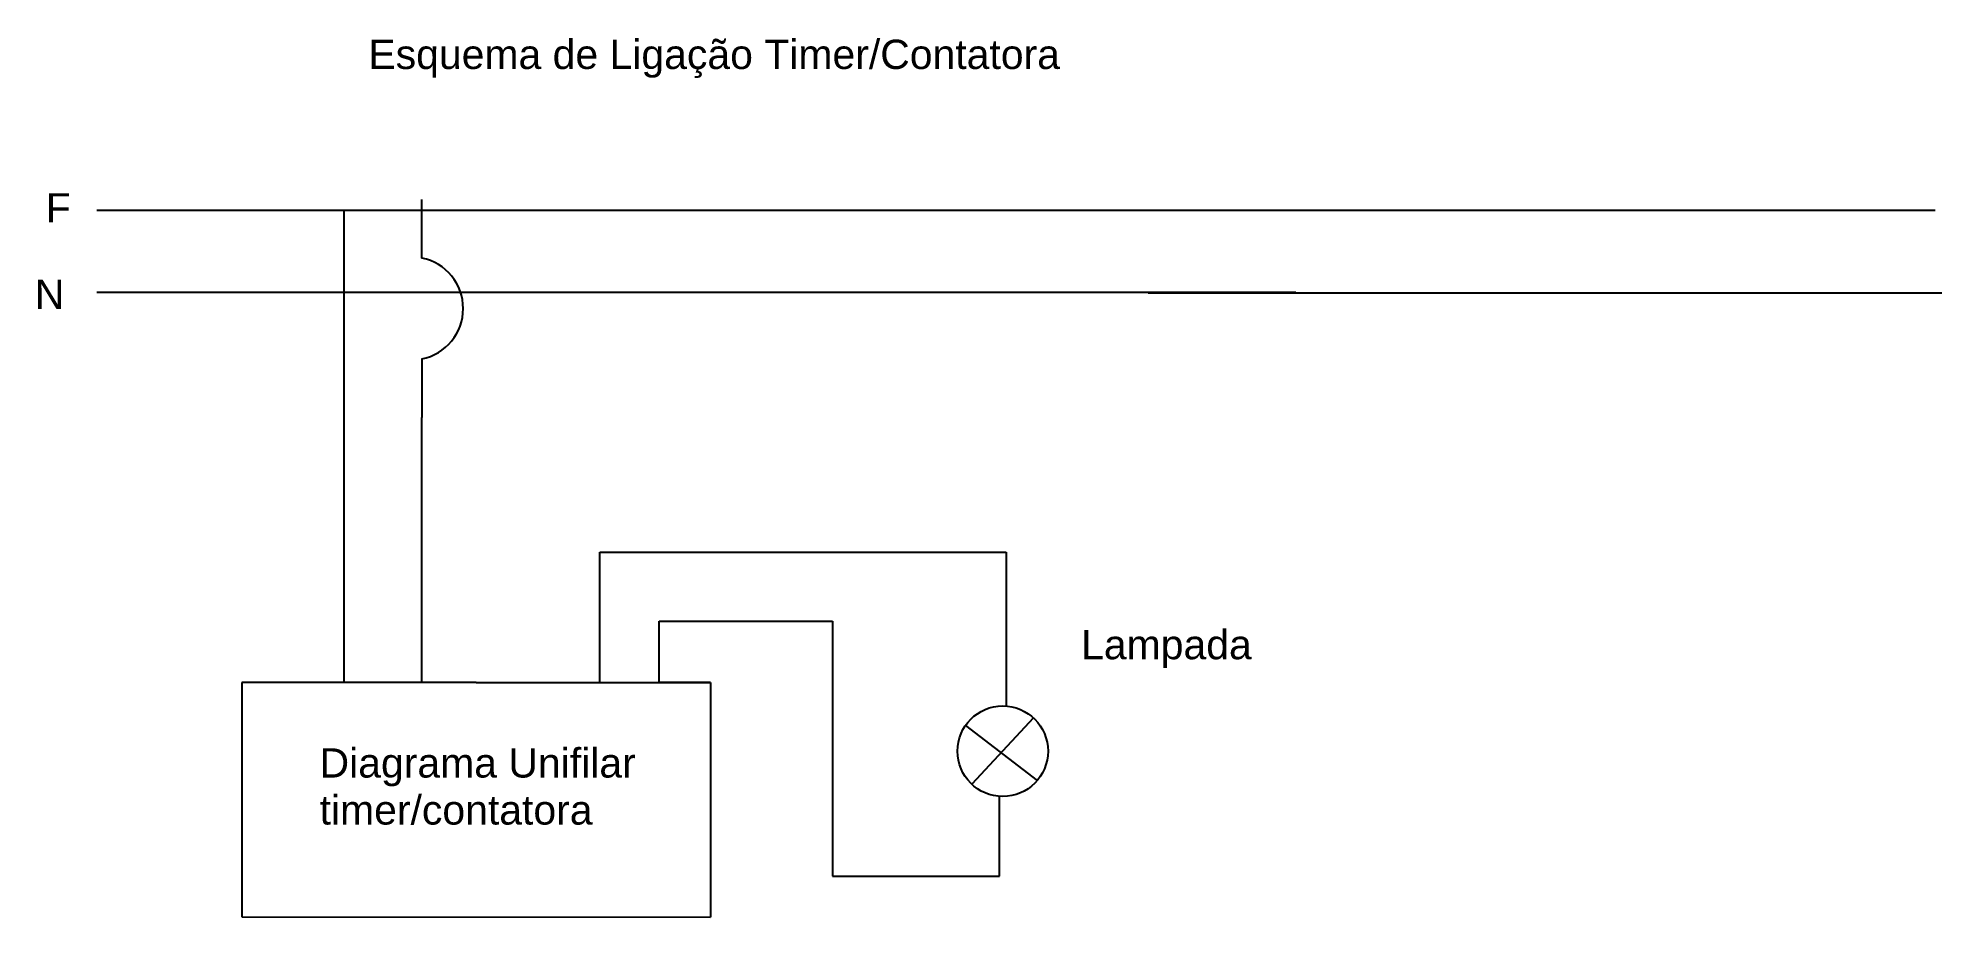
# Model space of a CAD drawing. Header units: millimetres. Extents: x -26 to 31631, y -22 to 25796.
# Drawn here: x 15605.2 to 15735.1, y 12930.8 to 12990.8 of the extents above; entities that cross this region are included whole.
import ezdxf

# ---------------------------------------------------------------- set-up
doc = ezdxf.new("R2010")
doc.units = ezdxf.units.MM
doc.layers.add('P', color=1, linetype='Continuous')
doc.styles.get("Standard").update_dxf_attribs({"font": 'arial.ttf', "height": 1})

msp = doc.modelspace()

# ---------------------------------------------------------------- texts
at = {"layer": 'P'}
for s, p in [('Esquema de Ligação Timer/Contatora', (15627.73, 12988.69)), ('F', (15605.71, 12978.21)), ('N', (15604.96, 12972.31)), ('Lampada', (15676.38, 12948.39)), ('Diagrama Unifilar', (15624.4, 12940.31)), ('timer/contatora', (15624.4, 12937.1))]:
    msp.add_text(s, height=2, dxfattribs=at).set_placement(p)

# ---------------------------------------------------------------- linework, layer by layer
at = {"layer": 'P', "color": 0}
for p, q in [((15631.39, 12975.78), (15631.39, 12979.78)), ((15631.37, 12968.89), (15631.37, 12964.89))]:
    msp.add_line(p, q, dxfattribs=at)
at = {"layer": 'P'}
for p, q in [((15609.2, 12979.06), (15663.4, 12979.06)), ((15626.08, 12964.98), (15626.08, 12979.06)), ((15663.4, 12979.06), (15690.86, 12979.06)), ((15690.86, 12979.06), (15734.68, 12979.06)), ((15609.2, 12973.46), (15663.4, 12973.46)), ((15663.4, 12973.46), (15691.03, 12973.46)), ((15680.95, 12973.4), (15735.14, 12973.4)), ((15626.08, 12946.81), (15626.08, 12964.98)), ((15631.37, 12946.81), (15631.37, 12964.89)), ((15643.54, 12946.81), (15643.54, 12955.7)), ((15643.54, 12955.7), (15671.26, 12955.7)), ((15671.26, 12955.7), (15671.26, 12945.19)), ((15647.58, 12946.81), (15647.58, 12950.98)), ((15647.58, 12950.98), (15659.42, 12950.98)), ((15659.42, 12950.98), (15659.42, 12933.58)), ((15635.09, 12946.81), (15619.09, 12946.81)), ((15619.09, 12946.81), (15619.09, 12930.81)), ((15635.09, 12946.81), (15631.37, 12946.81)), ((15635.09, 12946.81), (15651.09, 12946.81)), ((15635.09, 12946.81), (15643.54, 12946.81)), ((15651.09, 12946.81), (15647.58, 12946.81)), ((15651.09, 12946.81), (15651.09, 12930.79)), ((15668.49, 12943.87), (15673.37, 12940.1)), ((15673.12, 12944.38), (15668.92, 12939.86)), ((15670.45, 12942.31), (15670.45, 12942.31)), ((15670.45, 12942.31), (15670.45, 12942.31)), ((15670.45, 12942.31), (15670.45, 12942.31)), ((15670.45, 12942.31), (15670.45, 12942.31)), ((15670.82, 12933.58), (15670.82, 12939.03)), ((15659.42, 12933.58), (15670.82, 12933.58)), ((15619.09, 12930.81), (15651.09, 12930.79))]:
    msp.add_line(p, q, dxfattribs=at)
msp.add_circle((15671.03, 12942.11), 3.09, dxfattribs=at)
msp.add_arc((15630.69, 12972.34), 3.51, 281.2036, 78.5447, dxfattribs=at)

msp.set_redraw_order([(e.dxf.handle, doc.entitydb.next_handle()) for e in msp.query("TEXT MTEXT ATTDEF DIMENSION ARC_DIMENSION")])  # texts and dimensions are drawn at this point

doc.saveas('drawing.dxf')
